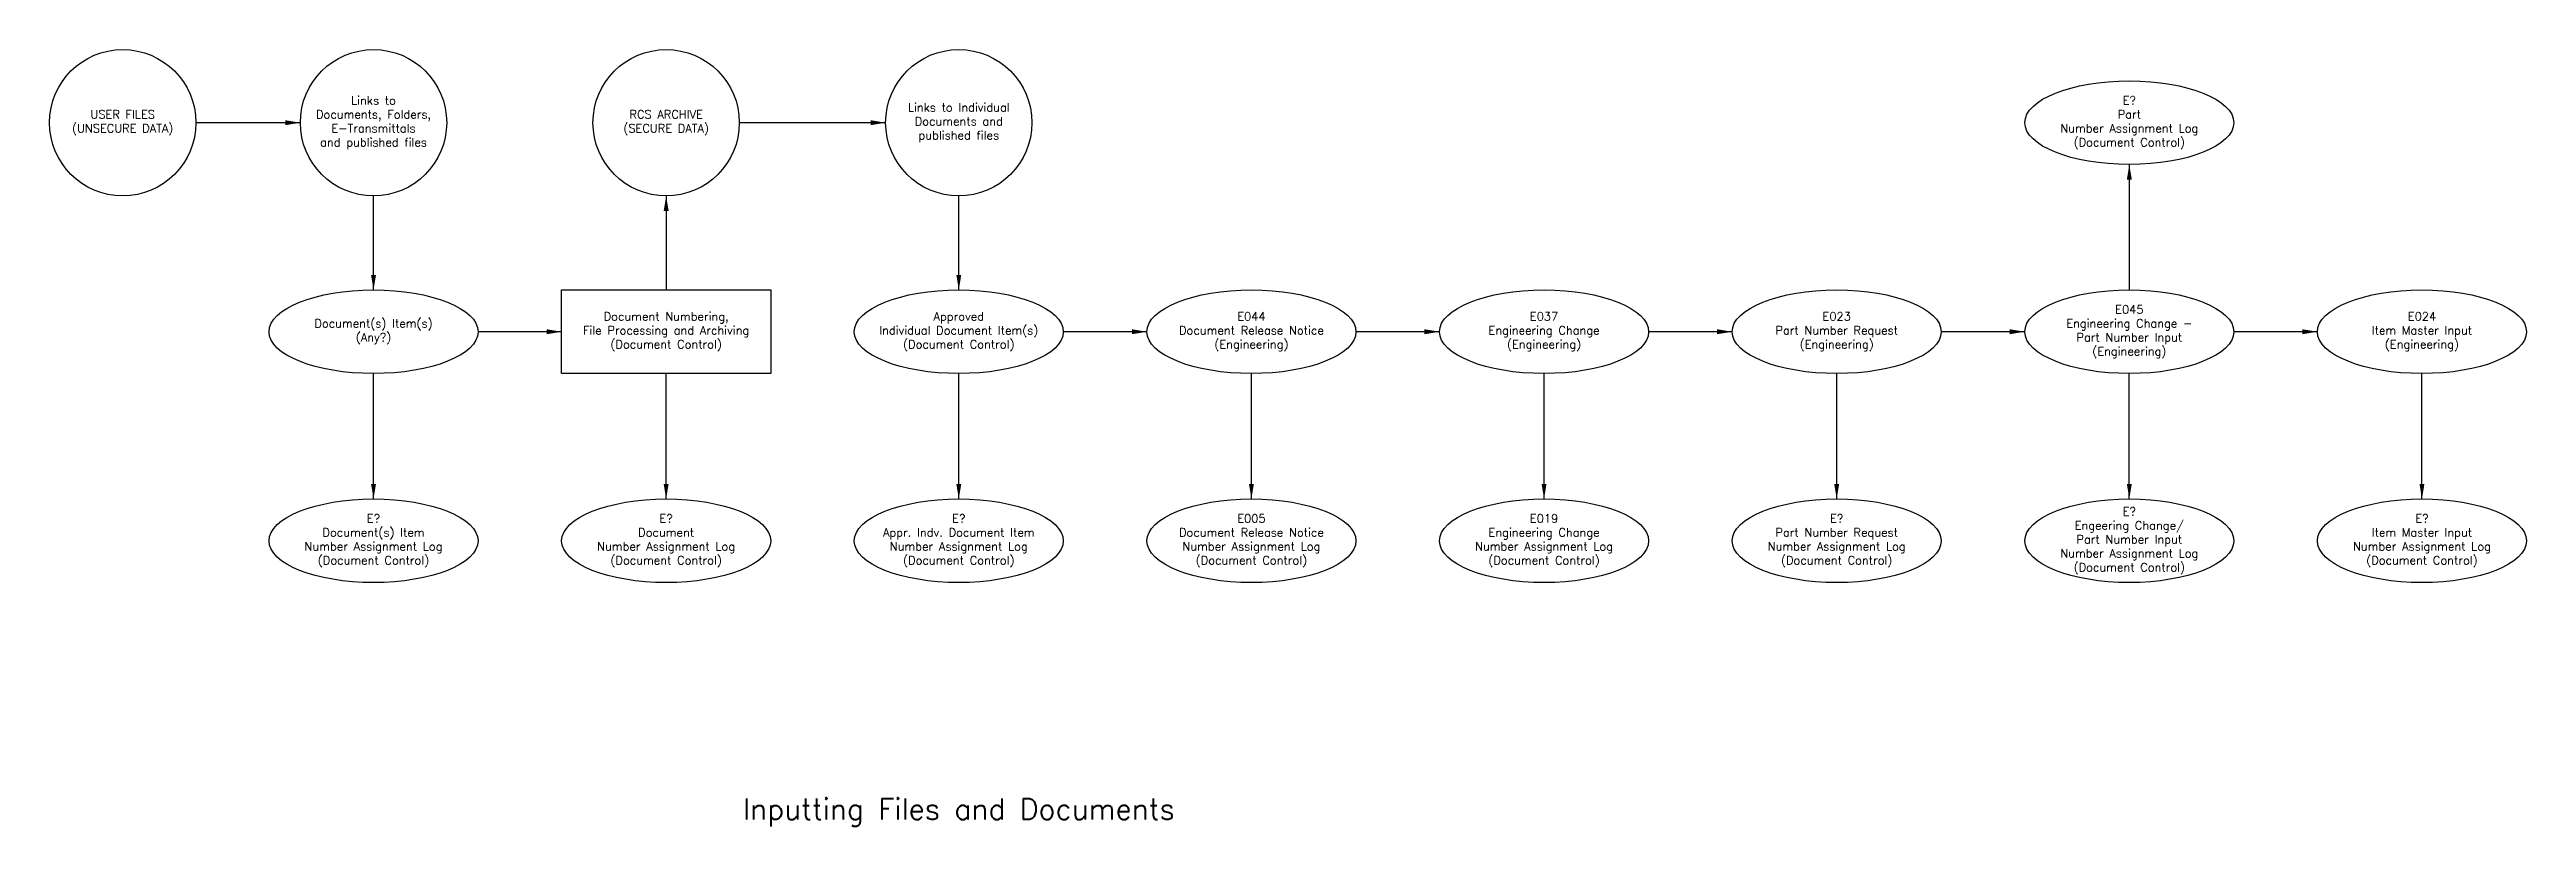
# Model space of a CAD drawing. Header units: inches. Extents: x -45 to 85, y -72 to 25.
# Drawn here: x 25.8 to 85, y -71.8 to -53.2 of the extents above; entities that cross this region are included whole.
import ezdxf

# ---------------------------------------------------------------- set-up
doc = ezdxf.new("R2010")
doc.units = ezdxf.units.IN
doc.header["$MEASUREMENT"] = 0
doc.styles.get("Standard").update_dxf_attribs({"font": 'simplex.shx'})
doc.dimstyles.get("Standard").update_dxf_attribs({"dimtxt": 0.18, "dimasz": 0.18, "dimexe": 0.18, "dimexo": 0.0625, "dimgap": 0.09, "dimtad": 0, "dimtih": 1, "dimtoh": 1, "dimdec": 4, "dimzin": 0, "dimdsep": 46, "dimtxsty": 'Standard', "dimcen": 0.09, "dimadec": 0, "dimazin": 0, "dimtfac": 1, "dimtdec": 4, "dimtofl": 0, "dimtmove": 0, "dimatfit": 3, "dimfxl": 0, "dimtolj": 1, "dimtzin": 0, "dimarcsym": 0})

msp = doc.modelspace()

# ---------------------------------------------------------------- texts
at = {"char_height": 0.2, "attachment_point": 5}
for s, insert in [('Links to\\PDocuments, Folders,\\PE-Transmittals\\Pand published files', (33.5, -55)), ('E?\\PPart\\PNumber Assignment Log\\P(Document Control)', (75.5, -55)), ('USER FILES\\P(UNSECURE DATA)', (27.5, -55)), ('RCS ARCHIVE\\P(SECURE DATA)', (40.5, -55)), ('Links to Individual\\PDocuments and\\Ppublished files', (47.5, -55)), ('Document Numbering, \\PFile Processing and Archiving\\P(Document Control)', (40.5, -60)), ('E?\\PDocument(s) Item\\PNumber Assignment Log\\P(Document Control)', (33.5, -65)), ('E?\\PDocument\\PNumber Assignment Log\\P(Document Control)', (40.5, -65)), ('E?\\PAppr. Indv. Document Item\\PNumber Assignment Log\\P(Document Control)', (47.5, -65)), ('E005\\PDocument Release Notice\\PNumber Assignment Log\\P(Document Control)', (54.5, -65)), ('E019\\PEngineering Change\\PNumber Assignment Log\\P(Document Control)', (61.5, -65)), ('E?\\PPart Number Request\\PNumber Assignment Log\\P(Document Control)', (68.5, -65)), ('E?\\PEngeering Change/\\PPart Number Input\\PNumber Assignment Log\\P(Document Control)', (75.5, -65)), ('E?\\PItem Master Input\\PNumber Assignment Log\\P(Document Control)', (82.5, -65))]:
    msp.add_mtext(s, dxfattribs=dict(at, insert=insert))
at = {"color": 1, "char_height": 0.2, "attachment_point": 5}
for s, insert in [('Document(s) Item(s)\\P(Any?)', (33.5, -60)), ('Approved\\PIndividual Document Item(s)\\P(Document Control)', (47.5, -60)), ('E044\\PDocument Release Notice\\P(Engineering)', (54.5, -60)), ('E037\\PEngineering Change\\P(Engineering)', (61.5, -60)), ('E023\\PPart Number Request\\P(Engineering)', (68.5, -60)), ('E045\\PEngineering Change -\\PPart Number Input\\P(Engineering)', (75.5, -60)), ('E024\\PItem Master Input\\P(Engineering)', (82.5, -60))]:
    msp.add_mtext(s, dxfattribs=dict(at, insert=insert))
at = {"color": 5, "insert": (47.5, -71.5), "char_height": 0.5, "attachment_point": 5}
msp.add_mtext('Inputting Files and Documents', dxfattribs=at)

# ---------------------------------------------------------------- linework, layer by layer
msp.add_lwpolyline([(38, -59), (43, -59), (43, -61), (38, -61)], close=True)
for centre in [(27.5, -55), (33.5, -55), (40.5, -55), (47.5, -55)]:
    msp.add_circle(centre, 1.75)
for centre in [(75.5, -55), (33.5, -65), (40.5, -65), (47.5, -65), (54.5, -65), (61.5, -65), (68.5, -65), (75.5, -65), (82.5, -65)]:
    msp.add_ellipse(centre, major_axis=(2.5, 0), ratio=0.4)
at = {"color": 1}
for centre in [(33.5, -60), (47.5, -60), (54.5, -60), (61.5, -60), (68.5, -60), (75.5, -60), (82.5, -60)]:
    msp.add_ellipse(centre, major_axis=(2.5, 0), ratio=0.4, dxfattribs=at)

msp.set_redraw_order([(e.dxf.handle, doc.entitydb.next_handle()) for e in msp.query("TEXT MTEXT ATTDEF DIMENSION ARC_DIMENSION")])  # texts and dimensions are drawn at this point

# ---------------------------------------------------------------- leaders
for points in [[(31.75, -55), (29.25, -55)], [(45.75, -55), (42.25, -55)], [(75.5, -56), (75.5, -59)], [(33.5, -59), (33.5, -56.75)], [(40.5, -56.75), (40.5, -59)], [(47.5, -59), (47.5, -56.75)], [(38, -60), (36, -60)], [(52, -60), (50, -60)], [(59, -60), (57, -60)], [(66, -60), (64, -60)], [(73, -60), (71, -60)], [(80, -60), (78, -60)], [(33.5, -64), (33.5, -61)], [(40.5, -64), (40.5, -61)], [(47.5, -64), (47.5, -61)], [(54.5, -64), (54.5, -61)], [(61.5, -64), (61.5, -61)], [(68.5, -64), (68.5, -61)], [(75.5, -64), (75.5, -61)], [(82.5, -64), (82.5, -61)]]:
    msp.add_leader(points, dimstyle='Standard', override={"dimscale": 2, "dimgap": 0.09, "dimtad": 0})

doc.saveas('drawing.dxf')
